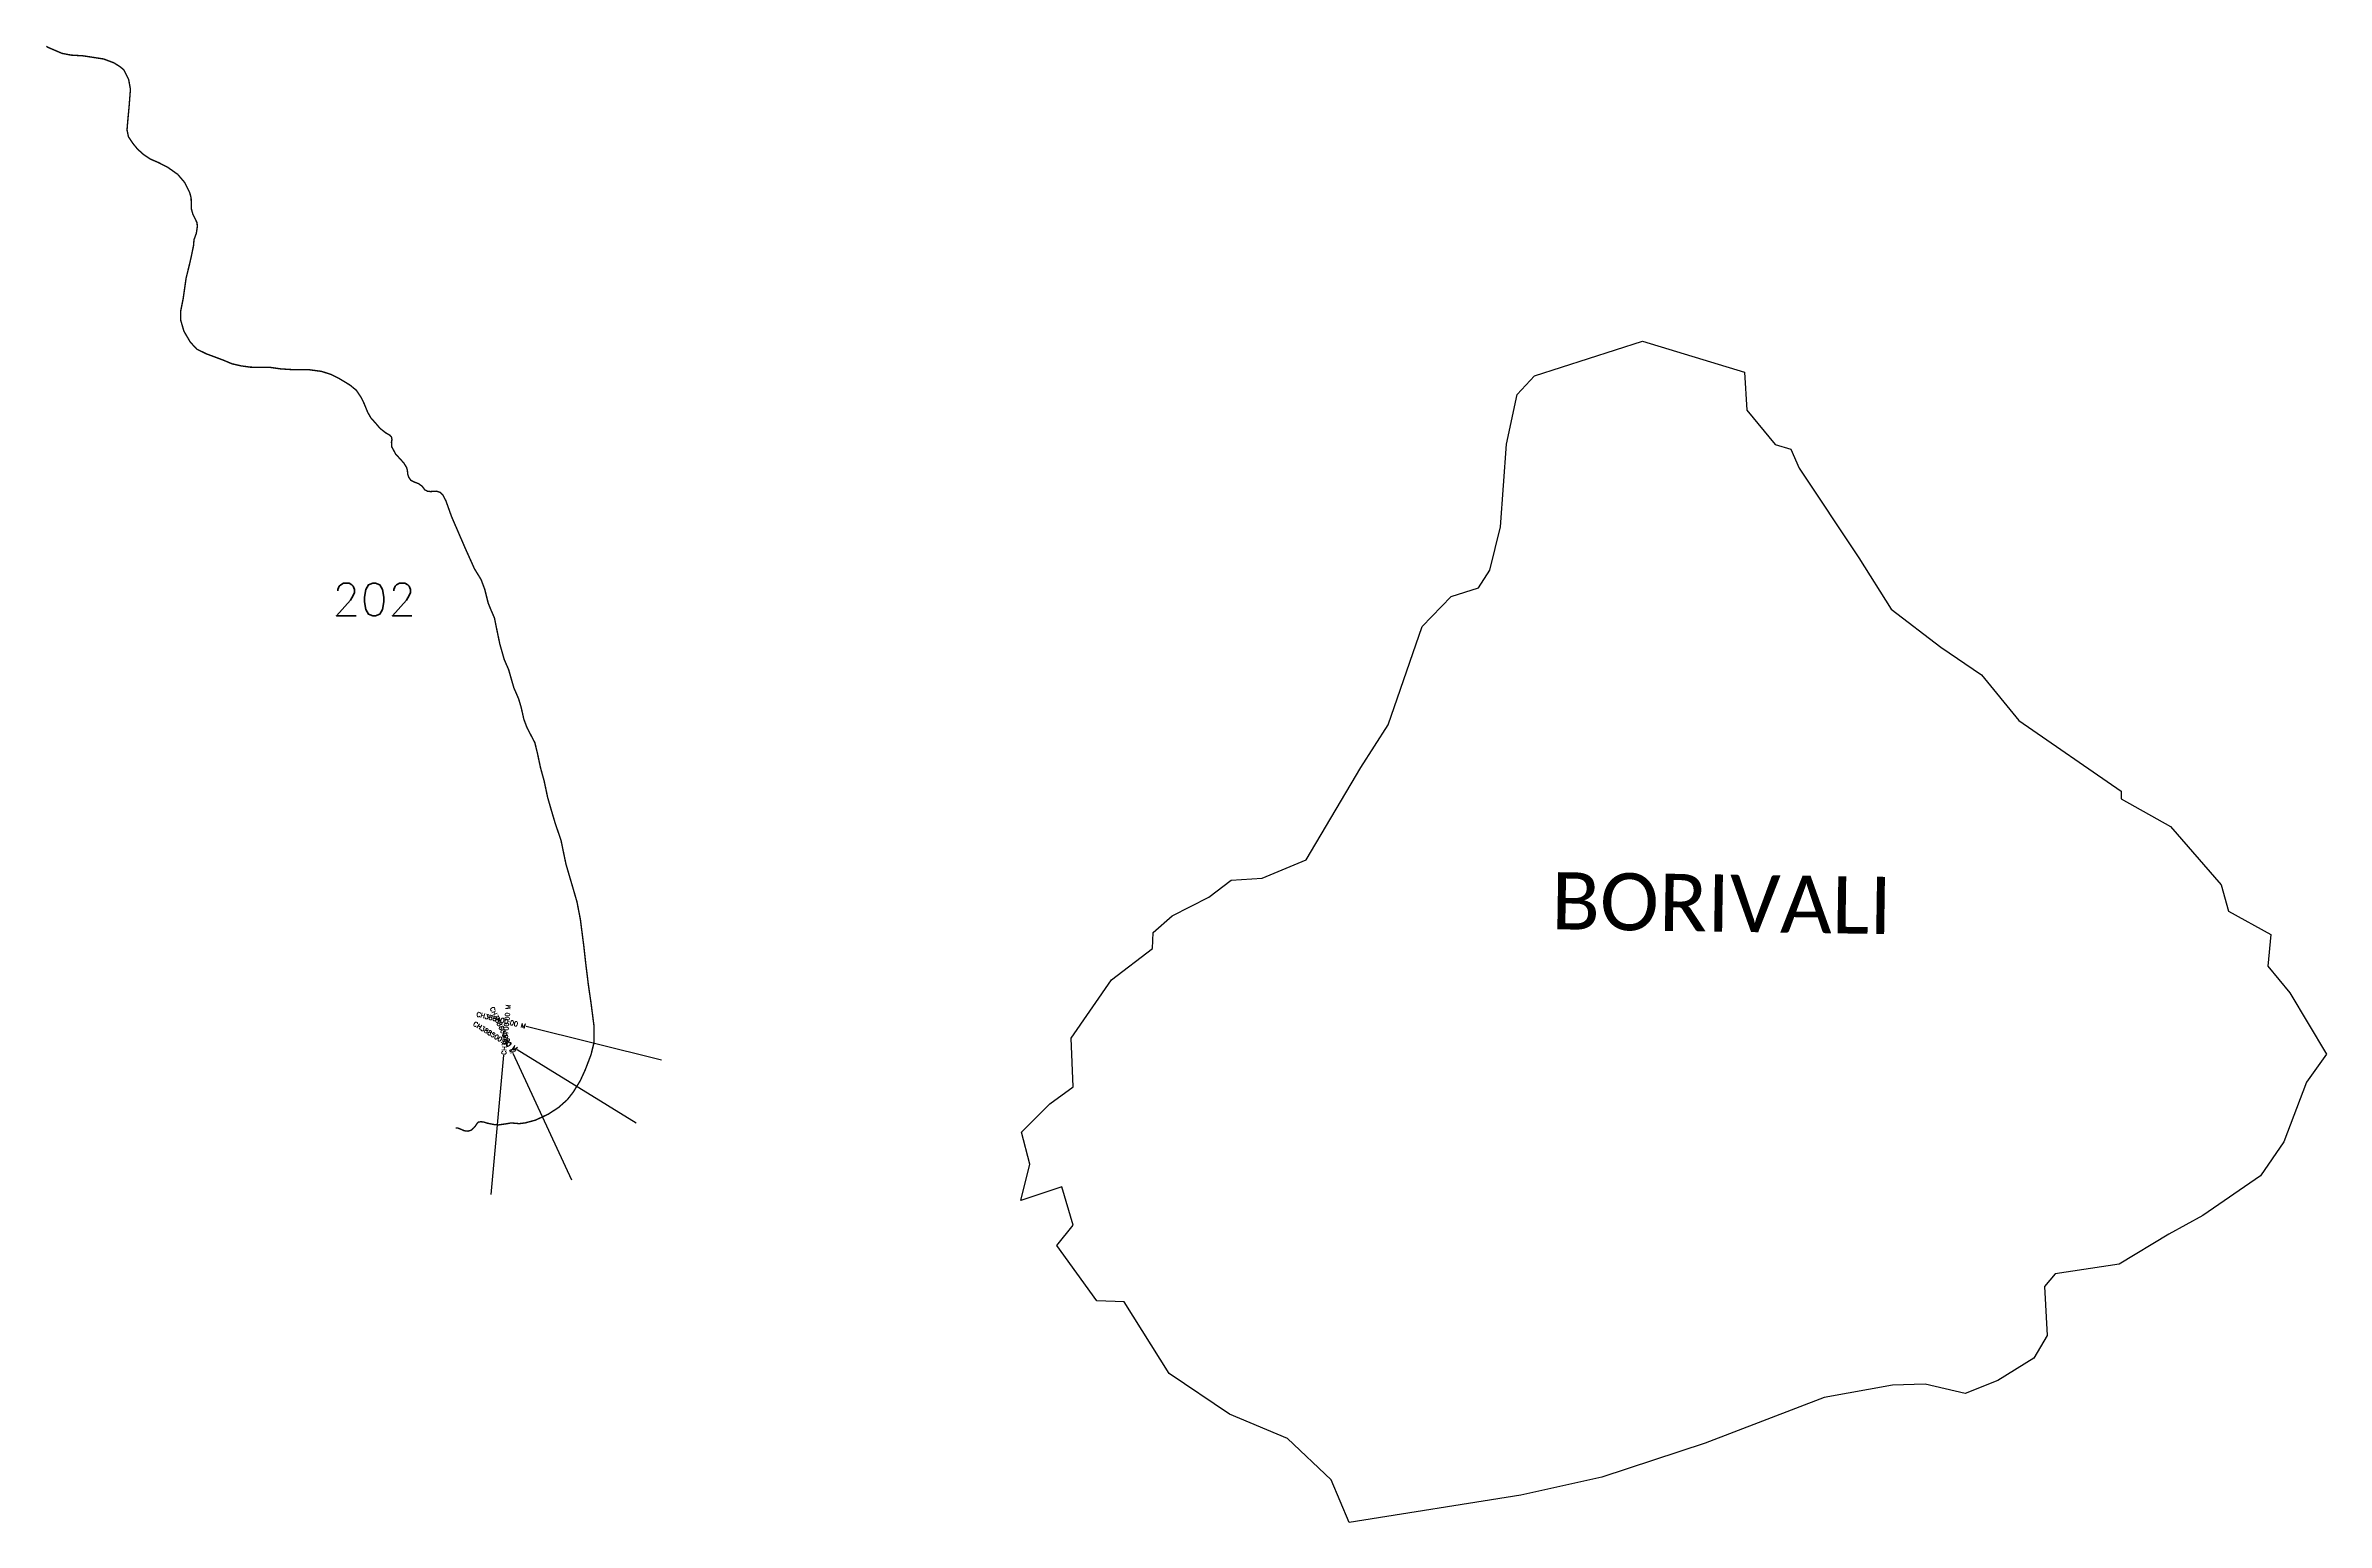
# Model space of a CAD drawing. Header units: metres. Extents: x 300987 to 305885, y 1950927 to 1954099.
import ezdxf
from ezdxf.enums import TextEntityAlignment as Align

# ---------------------------------------------------------------- set-up
doc = ezdxf.new("R2010")
doc.units = ezdxf.units.M
doc.header["$MEASUREMENT"] = 0
for name, color, linetype in [('CS', 134, 'Continuous'), ('CSMark', 6, 'Continuous'), ('NATURALLY PROTECTED', 3, 'Continuous'), ('VILLAGE NAME', 250, 'Continuous')]:
    doc.layers.add(name, color=color, linetype=linetype)
doc.styles.get("Standard").update_dxf_attribs({"font": 'simplex.shx'})

msp = doc.modelspace()

# ---------------------------------------------------------------- linework, layer by layer
at = {"color": 6, "flags": 128}
for points in [[(304635, 1953397.8), (304640, 1953316.2), (304701, 1953242.3), (304734.9, 1953232), (304752.3, 1953191.5), (304881.1, 1952998.6), (304950.1, 1952888.6), (305056.9, 1952806.7), (305144.2, 1952747.4), (305224.7, 1952649.1), (305443.9, 1952497.5), (305444.4, 1952481.3), (305550, 1952421.8), (305658.8, 1952296.5), (305674.7, 1952240.1), (305765.8, 1952190.1), (305759.1, 1952121.9), (305806.3, 1952064.8), (305884.8, 1951933), (305841.8, 1951872.5), (305793.2, 1951744.2), (305743.5, 1951671.7), (305619.5, 1951586.1), (305546.5, 1951546.5), (305440.1, 1951481.6), (305302.7, 1951460.7), (305279.8, 1951433.8), (305285.2, 1951328.4), (305256.7, 1951279.9), (305179.1, 1951231.8), (305108.8, 1951204.3), (305023.4, 1951223.8), (304953, 1951221.6), (304806.1, 1951195.1), (304551, 1951097.7), (304329.2, 1951024.6), (304154.9, 1950986), (303786, 1950927.2), (303747.4, 1951018.9), (303653.9, 1951107.4), (303529.2, 1951159.9), (303399.5, 1951247.3), (303303.1, 1951400.8), (303244.2, 1951403), (303158.5, 1951522), (303193.8, 1951565.6), (303169.6, 1951648.2), (303081.3, 1951618.6), (303100.6, 1951696.4), (303082.7, 1951765.3), (303143.7, 1951826), (303193.8, 1951862.5), (303189.7, 1951967.4), (303276.2, 1952092.4), (303364, 1952159.7), (303365.6, 1952194.4), (303406.2, 1952229.6), (303484.9, 1952269.9), (303532.7, 1952306.7), (303599.7, 1952310.8), (303694.3, 1952349.9), (303811.1, 1952548.8), (303870.2, 1952640.1), (303943.1, 1952851.3), (304005.1, 1952915.6), (304063.9, 1952934.2), (304088.6, 1952972.3), (304111, 1953065.6), (304124.2, 1953243), (304147.1, 1953349.7), (304184.1, 1953389.5), (304416.2, 1953464.4)], [(304416.2, 1953464.4), (304635, 1953397.8)]]:
    msp.add_lwpolyline(points, dxfattribs=at)
at = {"layer": 'CS'}
for p, q in [((302309.8, 1951919.7), (302018.8, 1951992.5)), ((302255.4, 1951784.9), (301999.9, 1951942.2)), ((301943.6, 1951631.6), (301970.8, 1951930.3)), ((302117.4, 1951662.2), (301991.2, 1951934.3))]:
    msp.add_line(p, q, dxfattribs=at)
at = {"layer": 'NATURALLY PROTECTED', "const_width": 3, "flags": 128}
msp.add_lwpolyline([(300988.6, 1954097.3), (300992.5, 1954094.9), (301022.5, 1954082.1), (301041.8, 1954078.4), (301067.4, 1954076.9), (301111.6, 1954070.1), (301133.6, 1954061.9), (301147.7, 1954053), (301155.3, 1954046.5), (301159.6, 1954037.8), (301165.5, 1954025.7), (301169.2, 1954005), (301166.5, 1953969.6), (301163.2, 1953934), (301161.9, 1953917.6), (301164.9, 1953903.3), (301174.8, 1953888.4), (301184.4, 1953876.6), (301198, 1953864.4), (301212.5, 1953854.9), (301228.7, 1953848), (301249.5, 1953837.3), (301270.9, 1953822.2), (301285.9, 1953804.6), (301296.2, 1953784), (301299.5, 1953772.1), (301300.3, 1953747.3), (301303.3, 1953736.8), (301312.2, 1953718.5), (301312.9, 1953710.1), (301310.7, 1953695.6), (301305.8, 1953682.2), (301304.6, 1953668.7), (301299.8, 1953645.5), (301296.4, 1953630.5), (301288.8, 1953599.7), (301282.6, 1953556.1), (301277.2, 1953529), (301277.3, 1953508.6), (301284.1, 1953485.4), (301297.7, 1953462.1), (301311.7, 1953447), (301331.9, 1953437), (301367.9, 1953423.6), (301387, 1953415.6), (301406.3, 1953411.1), (301426.1, 1953408.3), (301444.8, 1953407.6), (301469.1, 1953407.8), (301492.3, 1953404.5), (301520.7, 1953402.7), (301553.1, 1953402.7), (301579.5, 1953399.2), (301599.7, 1953392.7), (301616.4, 1953384.5), (301640.5, 1953369.9), (301654.1, 1953358.8), (301664.8, 1953343.1), (301671, 1953330.2), (301678.4, 1953312), (301685.4, 1953299.5), (301696.5, 1953287.1), (301705.1, 1953276.9), (301717, 1953267.4), (301726.7, 1953261.8), (301730, 1953257.7), (301730.8, 1953252.4), (301729.8, 1953247.3), (301730.5, 1953236.9), (301738.7, 1953221.8), (301756.3, 1953202.4), (301762, 1953193.2), (301763.9, 1953186.9), (301764.7, 1953178.3), (301767, 1953171.8), (301771.2, 1953165.5), (301777.6, 1953162), (301787.8, 1953158.1), (301795.7, 1953152.5), (301801.3, 1953144.8), (301807.5, 1953141.6), (301813.9, 1953141.1), (301826.7, 1953141.9), (301834.1, 1953139.4), (301840.2, 1953133.6), (301846.8, 1953120.9), (301858.8, 1953087.3), (301888.5, 1953018.6), (301907.9, 1952975.4), (301922.1, 1952952.3), (301930, 1952931.4), (301937.5, 1952901.5), (301943.5, 1952886.7), (301950.9, 1952869.7), (301955.7, 1952846), (301962.4, 1952813.8), (301971.9, 1952780.4), (301981.3, 1952758.8), (301992.6, 1952719.5), (302002.8, 1952696.1), (302008.5, 1952676.8), (302014, 1952652.1), (302020.7, 1952634.3), (302029.2, 1952617.9), (302037.6, 1952601.9), (302042.9, 1952580.5), (302049.9, 1952547.6), (302057.6, 1952519.7), (302065.2, 1952483.9), (302073.3, 1952455.9), (302081.5, 1952428.2), (302093.9, 1952392), (302098.7, 1952368.5), (302104.6, 1952340.4), (302119.5, 1952289.6), (302128.1, 1952260), (302135.5, 1952221.8), (302138.3, 1952199.6), (302142.9, 1952164.1), (302146.4, 1952132.2), (302152.6, 1952081.6), (302158.2, 1952043.3), (302164.9, 1951991.6), (302164.9, 1951958.4), (302158.2, 1951931.4), (302146, 1951899.5), (302135.2, 1951875.8), (302120.1, 1951851.3), (302107.2, 1951834.8), (302088.5, 1951818.3), (302066.7, 1951804), (302038.9, 1951791.1), (302017, 1951785.2), (302004.3, 1951783.6), (301986.9, 1951785.1), (301975.3, 1951783.1), (301959.1, 1951780.8), (301950.8, 1951781.5), (301936.4, 1951784.4), (301927.6, 1951787.1), (301921.5, 1951787.7), (301916.7, 1951786.9), (301914.4, 1951785.3), (301910.8, 1951779.7), (301907.3, 1951775.2), (301901.2, 1951769.7), (301894, 1951767.4), (301886.2, 1951768.3), (301879.6, 1951771.2), (301872.6, 1951774), (301867.8, 1951774.2)], dxfattribs=at)

# ---------------------------------------------------------------- texts
at = {"insert": (301602.7, 1952944.4), "char_height": 70, "attachment_point": 1}
msp.add_mtext_dynamic_manual_height_columns('202', width=95.172, gutter_width=1, heights=[0], dxfattribs=at)
at = {"layer": 'CSMark'}
for s, rotation, p in [('CH388600.00 M', 294.8714, (301990.8, 1951935.2)), ('CH388500.00 M', 328.3772, (301999.1, 1951942.7)), ('CH388400.00 M', 345.9565, (302017.8, 1951992.7))]:
    msp.add_text(s, height=10, rotation=rotation, dxfattribs=at).set_placement(p, align=Align.MIDDLE_RIGHT)
msp.add_text('CH388700.00 M', height=10, rotation=84.8014, dxfattribs=at).set_placement((301970.9, 1951931.3), align=Align.MIDDLE_LEFT)
at = {"layer": 'VILLAGE NAME', "insert": (304221.7, 1952323.9), "char_height": 122.778, "attachment_point": 1, "rotation": 359.1736}
msp.add_mtext_dynamic_manual_height_columns('{\\fCalibri|b0|i0|c0|p34;BORIVALI}', width=1172, gutter_width=613.9, heights=[117.9], dxfattribs=at)

doc.saveas('drawing.dxf')
